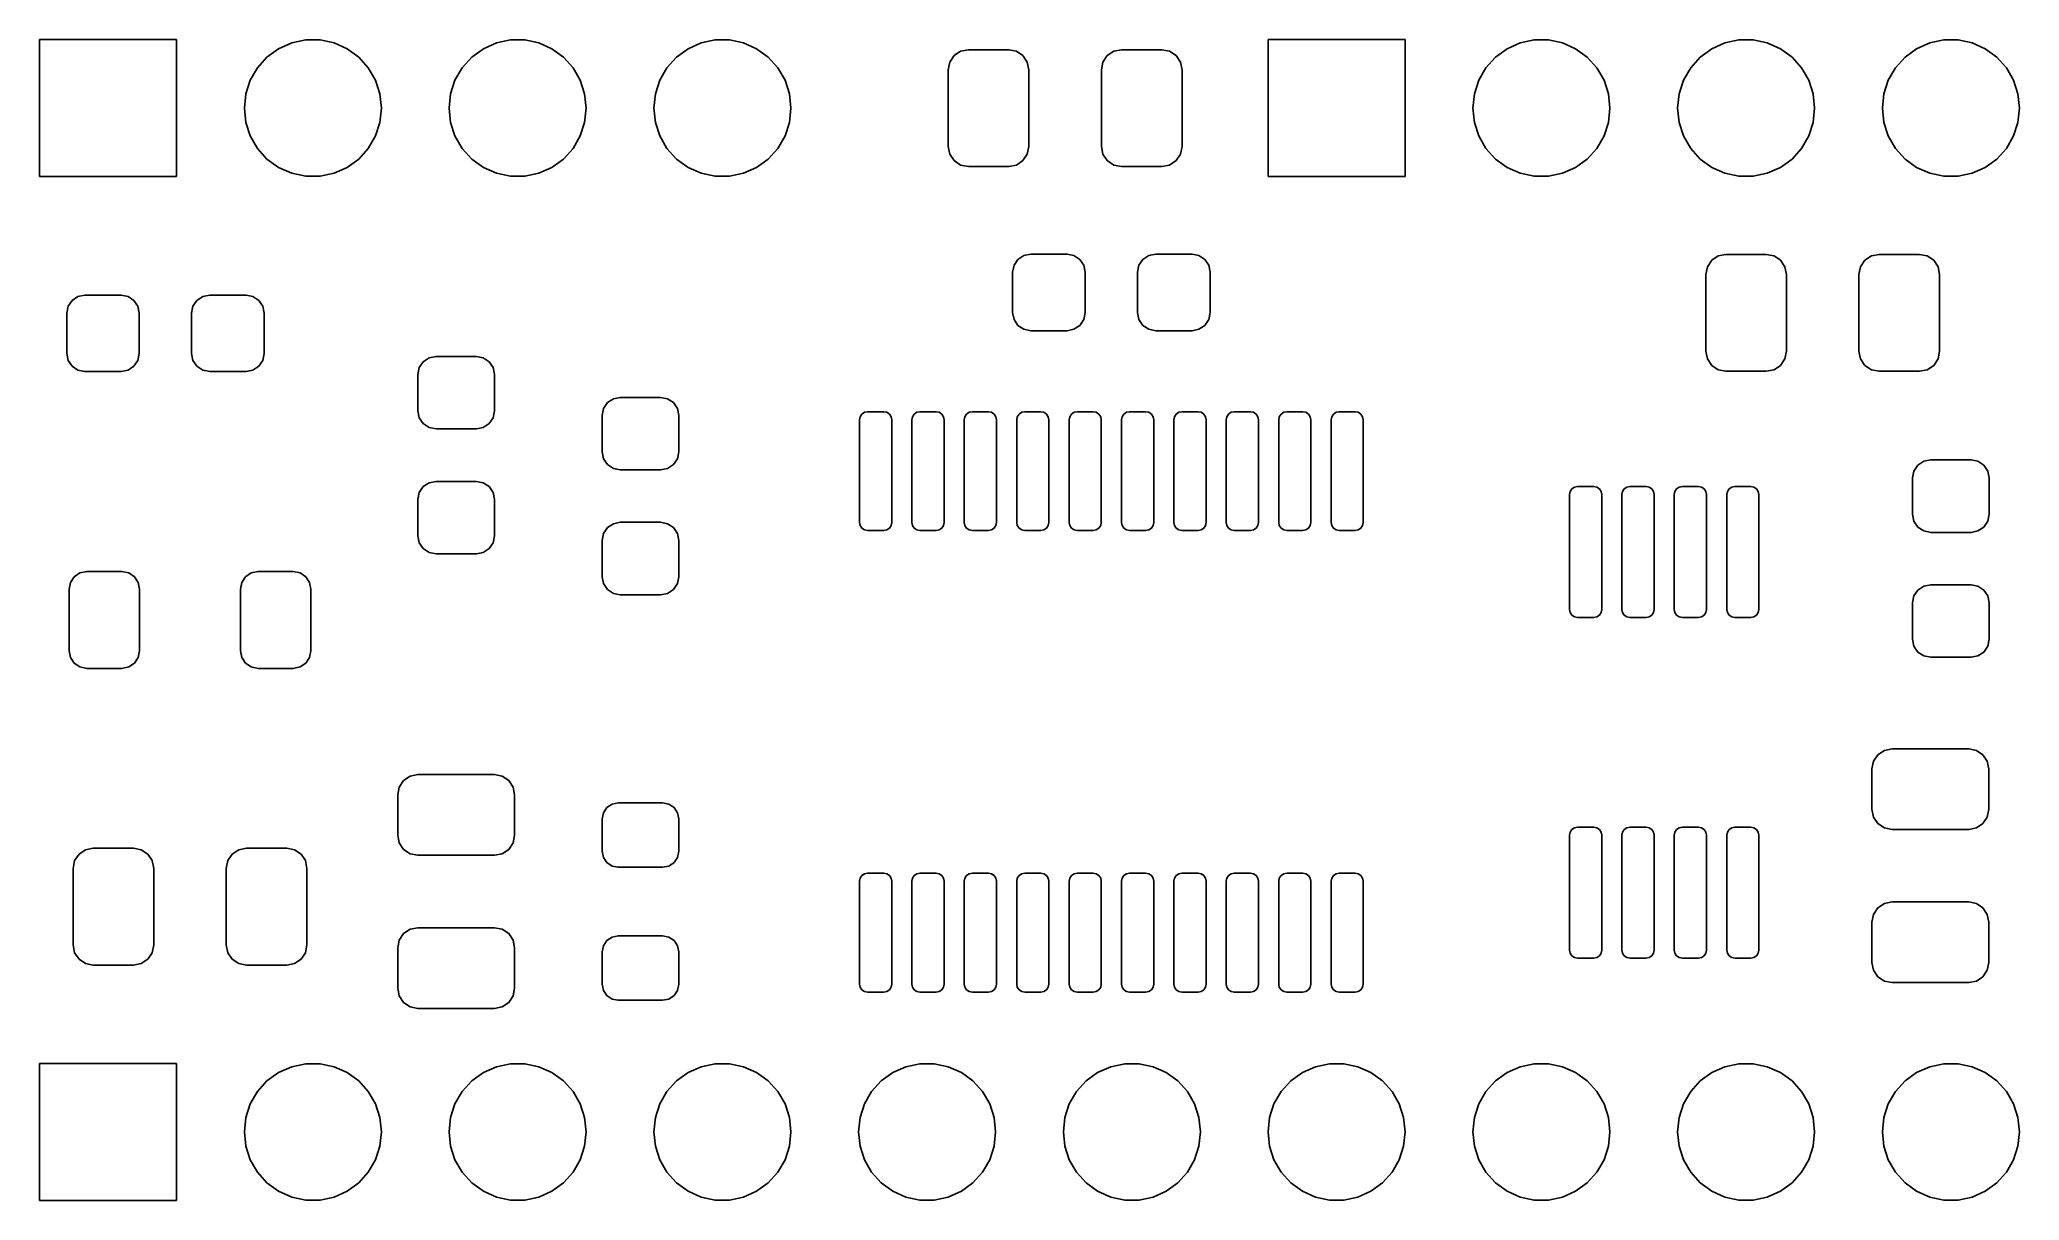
# Model space of a CAD drawing. Extents: x 133.8 to 158.3, y -107.5 to -93.1.
import ezdxf

# ---------------------------------------------------------------- set-up
doc = ezdxf.new("R2010")
doc.units = 0
doc.layers.add('BLACK', color=7, linetype='CONTINUOUS')

msp = doc.modelspace()

# ---------------------------------------------------------------- linework, layer by layer
at = {"layer": 'BLACK', "linetype": 'CONTINUOUS'}
for p, q in [((133.77, -94.83), (133.77, -93.13)), ((133.77, -93.13), (135.47, -93.13)), ((135.47, -93.13), (135.47, -94.83)), ((136.591, -93.3483), (136.735, -93.2439)), ((136.735, -93.2439), (136.897, -93.1716)), ((136.897, -93.1716), (137.071, -93.1347)), ((137.071, -93.1347), (137.249, -93.1347)), ((137.249, -93.1347), (137.423, -93.1716)), ((137.423, -93.1716), (137.585, -93.2439)), ((137.585, -93.2439), (137.729, -93.3483)), ((139.131, -93.3483), (139.275, -93.2439)), ((139.275, -93.2439), (139.437, -93.1716)), ((139.437, -93.1716), (139.611, -93.1347)), ((139.611, -93.1347), (139.789, -93.1347)), ((139.789, -93.1347), (139.963, -93.1716)), ((139.963, -93.1716), (140.125, -93.2439)), ((140.125, -93.2439), (140.269, -93.3483)), ((141.671, -93.3483), (141.815, -93.2439)), ((141.815, -93.2439), (141.977, -93.1716)), ((141.977, -93.1716), (142.151, -93.1347)), ((142.151, -93.1347), (142.329, -93.1347)), ((142.329, -93.1347), (142.503, -93.1716)), ((142.503, -93.1716), (142.665, -93.2439)), ((142.665, -93.2439), (142.809, -93.3483)), ((145.115, -93.3282), (145.196, -93.274)), ((145.196, -93.274), (145.292, -93.255)), ((145.292, -93.255), (145.792, -93.255)), ((145.792, -93.255), (145.888, -93.274)), ((145.888, -93.274), (145.969, -93.3282)), ((147.015, -93.3282), (147.096, -93.274)), ((147.096, -93.274), (147.192, -93.255)), ((147.192, -93.255), (147.692, -93.255)), ((147.692, -93.255), (147.788, -93.274)), ((147.788, -93.274), (147.869, -93.3282)), ((149.01, -94.83), (149.01, -93.13)), ((149.01, -93.13), (150.71, -93.13)), ((150.71, -93.13), (150.71, -94.83)), ((151.831, -93.3483), (151.975, -93.2439)), ((151.975, -93.2439), (152.137, -93.1716)), ((152.137, -93.1716), (152.311, -93.1347)), ((152.311, -93.1347), (152.489, -93.1347)), ((152.489, -93.1347), (152.663, -93.1716)), ((152.663, -93.1716), (152.825, -93.2439)), ((152.825, -93.2439), (152.969, -93.3483)), ((154.371, -93.3483), (154.515, -93.2439)), ((154.515, -93.2439), (154.677, -93.1716)), ((154.677, -93.1716), (154.851, -93.1347)), ((154.851, -93.1347), (155.029, -93.1347)), ((155.029, -93.1347), (155.203, -93.1716)), ((155.203, -93.1716), (155.365, -93.2439)), ((155.365, -93.2439), (155.509, -93.3483)), ((156.911, -93.3483), (157.055, -93.2439)), ((157.055, -93.2439), (157.217, -93.1716)), ((157.217, -93.1716), (157.391, -93.1347)), ((157.391, -93.1347), (157.569, -93.1347)), ((157.569, -93.1347), (157.743, -93.1716)), ((157.743, -93.1716), (157.905, -93.2439)), ((157.905, -93.2439), (158.049, -93.3483)), ((136.383, -93.6343), (136.472, -93.4804)), ((136.472, -93.4804), (136.591, -93.3483)), ((137.729, -93.3483), (137.848, -93.4804)), ((137.848, -93.4804), (137.937, -93.6343)), ((138.923, -93.6343), (139.012, -93.4804)), ((139.012, -93.4804), (139.131, -93.3483)), ((140.269, -93.3483), (140.388, -93.4804)), ((140.388, -93.4804), (140.477, -93.6343)), ((141.463, -93.6343), (141.552, -93.4804)), ((141.552, -93.4804), (141.671, -93.3483)), ((142.809, -93.3483), (142.928, -93.4804)), ((142.928, -93.4804), (143.017, -93.6343)), ((145.042, -93.505), (145.061, -93.4093)), ((145.042, -94.455), (145.042, -93.505)), ((145.061, -93.4093), (145.115, -93.3282)), ((145.969, -93.3282), (146.023, -93.4093)), ((146.023, -93.4093), (146.042, -93.505)), ((146.042, -93.505), (146.042, -94.455)), ((146.942, -93.505), (146.961, -93.4093)), ((146.942, -94.455), (146.942, -93.505)), ((146.961, -93.4093), (147.015, -93.3282)), ((147.869, -93.3282), (147.923, -93.4093)), ((147.923, -93.4093), (147.942, -93.505)), ((147.942, -93.505), (147.942, -94.455)), ((151.623, -93.6343), (151.712, -93.4804)), ((151.712, -93.4804), (151.831, -93.3483)), ((152.969, -93.3483), (153.088, -93.4804)), ((153.088, -93.4804), (153.177, -93.6343)), ((154.163, -93.6343), (154.252, -93.4804)), ((154.252, -93.4804), (154.371, -93.3483)), ((155.509, -93.3483), (155.628, -93.4804)), ((155.628, -93.4804), (155.717, -93.6343)), ((156.703, -93.6343), (156.792, -93.4804)), ((156.792, -93.4804), (156.911, -93.3483)), ((158.049, -93.3483), (158.168, -93.4804)), ((158.168, -93.4804), (158.257, -93.6343)), ((136.31, -93.98), (136.329, -93.8033)), ((136.329, -93.8033), (136.383, -93.6343)), ((137.937, -93.6343), (137.991, -93.8033)), ((137.991, -93.8033), (138.01, -93.98)), ((138.85, -93.98), (138.869, -93.8033)), ((138.869, -93.8033), (138.923, -93.6343)), ((140.477, -93.6343), (140.531, -93.8033)), ((140.531, -93.8033), (140.55, -93.98)), ((141.39, -93.98), (141.409, -93.8033)), ((141.409, -93.8033), (141.463, -93.6343)), ((143.017, -93.6343), (143.071, -93.8033)), ((143.071, -93.8033), (143.09, -93.98)), ((151.55, -93.98), (151.569, -93.8033)), ((151.569, -93.8033), (151.623, -93.6343)), ((153.177, -93.6343), (153.231, -93.8033)), ((153.231, -93.8033), (153.25, -93.98)), ((154.09, -93.98), (154.109, -93.8033)), ((154.109, -93.8033), (154.163, -93.6343)), ((155.717, -93.6343), (155.771, -93.8033)), ((155.771, -93.8033), (155.79, -93.98)), ((156.63, -93.98), (156.649, -93.8033)), ((156.649, -93.8033), (156.703, -93.6343)), ((158.257, -93.6343), (158.311, -93.8033)), ((158.311, -93.8033), (158.33, -93.98)), ((136.329, -94.1567), (136.31, -93.98)), ((138.01, -93.98), (137.991, -94.1567)), ((138.869, -94.1567), (138.85, -93.98)), ((140.55, -93.98), (140.531, -94.1567)), ((141.409, -94.1567), (141.39, -93.98)), ((143.09, -93.98), (143.071, -94.1567)), ((151.569, -94.1567), (151.55, -93.98)), ((153.25, -93.98), (153.231, -94.1567)), ((154.109, -94.1567), (154.09, -93.98)), ((155.79, -93.98), (155.771, -94.1567)), ((156.649, -94.1567), (156.63, -93.98)), ((158.33, -93.98), (158.311, -94.1567)), ((136.383, -94.3257), (136.329, -94.1567)), ((137.991, -94.1567), (137.937, -94.3257)), ((138.923, -94.3257), (138.869, -94.1567)), ((140.531, -94.1567), (140.477, -94.3257)), ((141.463, -94.3257), (141.409, -94.1567)), ((143.071, -94.1567), (143.017, -94.3257)), ((151.623, -94.3257), (151.569, -94.1567)), ((153.231, -94.1567), (153.177, -94.3257)), ((154.163, -94.3257), (154.109, -94.1567)), ((155.771, -94.1567), (155.717, -94.3257)), ((156.703, -94.3257), (156.649, -94.1567)), ((158.311, -94.1567), (158.257, -94.3257)), ((136.472, -94.4796), (136.383, -94.3257)), ((136.591, -94.6117), (136.472, -94.4796)), ((137.848, -94.4796), (137.729, -94.6117)), ((137.937, -94.3257), (137.848, -94.4796)), ((139.012, -94.4796), (138.923, -94.3257)), ((139.131, -94.6117), (139.012, -94.4796)), ((140.388, -94.4796), (140.269, -94.6117)), ((140.477, -94.3257), (140.388, -94.4796)), ((141.552, -94.4796), (141.463, -94.3257)), ((141.671, -94.6117), (141.552, -94.4796)), ((142.928, -94.4796), (142.809, -94.6117)), ((143.017, -94.3257), (142.928, -94.4796)), ((145.061, -94.5507), (145.042, -94.455)), ((145.115, -94.6318), (145.061, -94.5507)), ((146.023, -94.5507), (145.969, -94.6318)), ((146.042, -94.455), (146.023, -94.5507)), ((146.961, -94.5507), (146.942, -94.455)), ((147.015, -94.6318), (146.961, -94.5507)), ((147.923, -94.5507), (147.869, -94.6318)), ((147.942, -94.455), (147.923, -94.5507)), ((151.712, -94.4796), (151.623, -94.3257)), ((151.831, -94.6117), (151.712, -94.4796)), ((153.088, -94.4796), (152.969, -94.6117)), ((153.177, -94.3257), (153.088, -94.4796)), ((154.252, -94.4796), (154.163, -94.3257)), ((154.371, -94.6117), (154.252, -94.4796)), ((155.628, -94.4796), (155.509, -94.6117)), ((155.717, -94.3257), (155.628, -94.4796)), ((156.792, -94.4796), (156.703, -94.3257)), ((156.911, -94.6117), (156.792, -94.4796)), ((158.168, -94.4796), (158.049, -94.6117)), ((158.257, -94.3257), (158.168, -94.4796)), ((136.735, -94.7161), (136.591, -94.6117)), ((136.897, -94.7884), (136.735, -94.7161)), ((137.071, -94.8253), (136.897, -94.7884)), ((137.423, -94.7884), (137.249, -94.8253)), ((137.585, -94.7161), (137.423, -94.7884)), ((137.729, -94.6117), (137.585, -94.7161)), ((139.275, -94.7161), (139.131, -94.6117)), ((139.437, -94.7884), (139.275, -94.7161)), ((139.611, -94.8253), (139.437, -94.7884)), ((139.963, -94.7884), (139.789, -94.8253)), ((140.125, -94.7161), (139.963, -94.7884)), ((140.269, -94.6117), (140.125, -94.7161)), ((141.815, -94.7161), (141.671, -94.6117)), ((141.977, -94.7884), (141.815, -94.7161)), ((142.151, -94.8253), (141.977, -94.7884)), ((142.503, -94.7884), (142.329, -94.8253)), ((142.665, -94.7161), (142.503, -94.7884)), ((142.809, -94.6117), (142.665, -94.7161)), ((145.196, -94.686), (145.115, -94.6318)), ((145.292, -94.705), (145.196, -94.686)), ((145.792, -94.705), (145.292, -94.705)), ((145.888, -94.686), (145.792, -94.705)), ((145.969, -94.6318), (145.888, -94.686)), ((147.096, -94.686), (147.015, -94.6318)), ((147.192, -94.705), (147.096, -94.686)), ((147.692, -94.705), (147.192, -94.705)), ((147.788, -94.686), (147.692, -94.705)), ((147.869, -94.6318), (147.788, -94.686)), ((151.975, -94.7161), (151.831, -94.6117)), ((152.137, -94.7884), (151.975, -94.7161)), ((152.311, -94.8253), (152.137, -94.7884)), ((152.663, -94.7884), (152.489, -94.8253)), ((152.825, -94.7161), (152.663, -94.7884)), ((152.969, -94.6117), (152.825, -94.7161)), ((154.515, -94.7161), (154.371, -94.6117)), ((154.677, -94.7884), (154.515, -94.7161)), ((154.851, -94.8253), (154.677, -94.7884)), ((155.203, -94.7884), (155.029, -94.8253)), ((155.365, -94.7161), (155.203, -94.7884)), ((155.509, -94.6117), (155.365, -94.7161)), ((157.055, -94.7161), (156.911, -94.6117)), ((157.217, -94.7884), (157.055, -94.7161)), ((157.391, -94.8253), (157.217, -94.7884)), ((157.743, -94.7884), (157.569, -94.8253)), ((157.905, -94.7161), (157.743, -94.7884)), ((158.049, -94.6117), (157.905, -94.7161)), ((135.47, -94.83), (133.77, -94.83)), ((137.249, -94.8253), (137.071, -94.8253)), ((139.789, -94.8253), (139.611, -94.8253)), ((142.329, -94.8253), (142.151, -94.8253)), ((150.71, -94.83), (149.01, -94.83)), ((152.489, -94.8253), (152.311, -94.8253)), ((155.029, -94.8253), (154.851, -94.8253)), ((157.569, -94.8253), (157.391, -94.8253)), ((145.841, -96.016), (145.858, -95.9299)), ((145.841, -96.516), (145.841, -96.016)), ((145.858, -95.9299), (145.907, -95.8569)), ((145.907, -95.8569), (145.98, -95.8081)), ((145.98, -95.8081), (146.066, -95.791)), ((146.066, -95.791), (146.516, -95.791)), ((146.516, -95.791), (146.602, -95.8081)), ((146.602, -95.8081), (146.675, -95.8569)), ((146.675, -95.8569), (146.724, -95.9299)), ((146.724, -95.9299), (146.741, -96.016)), ((146.741, -96.016), (146.741, -96.516)), ((147.391, -96.016), (147.408, -95.9299)), ((147.391, -96.516), (147.391, -96.016)), ((147.408, -95.9299), (147.457, -95.8569)), ((147.457, -95.8569), (147.53, -95.8081)), ((147.53, -95.8081), (147.616, -95.791)), ((147.616, -95.791), (148.066, -95.791)), ((148.066, -95.791), (148.152, -95.8081)), ((148.152, -95.8081), (148.225, -95.8569)), ((148.225, -95.8569), (148.274, -95.9299)), ((148.274, -95.9299), (148.291, -96.016)), ((148.291, -96.016), (148.291, -96.516)), ((154.44, -96.045), (154.459, -95.9493)), ((154.459, -95.9493), (154.513, -95.8682)), ((154.513, -95.8682), (154.594, -95.814)), ((154.594, -95.814), (154.69, -95.795)), ((154.69, -95.795), (155.19, -95.795)), ((155.19, -95.795), (155.286, -95.814)), ((155.286, -95.814), (155.367, -95.8682)), ((155.367, -95.8682), (155.421, -95.9493)), ((155.421, -95.9493), (155.44, -96.045)), ((156.34, -96.045), (156.359, -95.9493)), ((156.359, -95.9493), (156.413, -95.8682)), ((156.413, -95.8682), (156.494, -95.814)), ((156.494, -95.814), (156.59, -95.795)), ((156.59, -95.795), (157.09, -95.795)), ((157.09, -95.795), (157.186, -95.814)), ((157.186, -95.814), (157.267, -95.8682)), ((157.267, -95.8682), (157.321, -95.9493)), ((157.321, -95.9493), (157.34, -96.045)), ((154.44, -96.995), (154.44, -96.045)), ((155.44, -96.045), (155.44, -96.995)), ((156.34, -96.995), (156.34, -96.045)), ((157.34, -96.045), (157.34, -96.995)), ((134.106, -96.524), (134.123, -96.4379)), ((134.123, -96.4379), (134.172, -96.3649)), ((134.172, -96.3649), (134.245, -96.3161)), ((134.245, -96.3161), (134.331, -96.299)), ((134.331, -96.299), (134.781, -96.299)), ((134.781, -96.299), (134.867, -96.3161)), ((134.867, -96.3161), (134.94, -96.3649)), ((134.94, -96.3649), (134.989, -96.4379)), ((134.989, -96.4379), (135.006, -96.524)), ((135.656, -96.524), (135.673, -96.4379)), ((135.673, -96.4379), (135.722, -96.3649)), ((135.722, -96.3649), (135.795, -96.3161)), ((135.795, -96.3161), (135.881, -96.299)), ((135.881, -96.299), (136.331, -96.299)), ((136.331, -96.299), (136.417, -96.3161)), ((136.417, -96.3161), (136.49, -96.3649)), ((136.49, -96.3649), (136.539, -96.4379)), ((136.539, -96.4379), (136.556, -96.524)), ((145.858, -96.6021), (145.841, -96.516)), ((146.741, -96.516), (146.724, -96.6021)), ((147.408, -96.6021), (147.391, -96.516)), ((148.291, -96.516), (148.274, -96.6021)), ((134.106, -97.024), (134.106, -96.524)), ((135.006, -96.524), (135.006, -97.024)), ((135.656, -97.024), (135.656, -96.524)), ((136.556, -96.524), (136.556, -97.024)), ((145.907, -96.6751), (145.858, -96.6021)), ((145.98, -96.7239), (145.907, -96.6751)), ((146.066, -96.741), (145.98, -96.7239)), ((146.516, -96.741), (146.066, -96.741)), ((146.602, -96.7239), (146.516, -96.741)), ((146.675, -96.6751), (146.602, -96.7239)), ((146.724, -96.6021), (146.675, -96.6751)), ((147.457, -96.6751), (147.408, -96.6021)), ((147.53, -96.7239), (147.457, -96.6751)), ((147.616, -96.741), (147.53, -96.7239)), ((148.066, -96.741), (147.616, -96.741)), ((148.152, -96.7239), (148.066, -96.741)), ((148.225, -96.6751), (148.152, -96.7239)), ((148.274, -96.6021), (148.225, -96.6751)), ((154.459, -97.0907), (154.44, -96.995)), ((155.44, -96.995), (155.421, -97.0907)), ((156.359, -97.0907), (156.34, -96.995)), ((157.34, -96.995), (157.321, -97.0907)), ((134.123, -97.1101), (134.106, -97.024)), ((134.172, -97.1831), (134.123, -97.1101)), ((134.245, -97.2319), (134.172, -97.1831)), ((134.331, -97.249), (134.245, -97.2319)), ((134.781, -97.249), (134.331, -97.249)), ((134.867, -97.2319), (134.781, -97.249)), ((134.94, -97.1831), (134.867, -97.2319)), ((134.989, -97.1101), (134.94, -97.1831)), ((135.006, -97.024), (134.989, -97.1101)), ((135.673, -97.1101), (135.656, -97.024)), ((135.722, -97.1831), (135.673, -97.1101)), ((135.795, -97.2319), (135.722, -97.1831)), ((135.881, -97.249), (135.795, -97.2319)), ((136.331, -97.249), (135.881, -97.249)), ((136.417, -97.2319), (136.331, -97.249)), ((136.49, -97.1831), (136.417, -97.2319)), ((136.539, -97.1101), (136.49, -97.1831)), ((136.556, -97.024), (136.539, -97.1101)), ((138.463, -97.285), (138.48, -97.1989)), ((138.48, -97.1989), (138.529, -97.1259)), ((138.529, -97.1259), (138.602, -97.0771)), ((138.602, -97.0771), (138.688, -97.06)), ((138.688, -97.06), (139.188, -97.06)), ((139.188, -97.06), (139.274, -97.0771)), ((139.274, -97.0771), (139.347, -97.1259)), ((139.347, -97.1259), (139.396, -97.1989)), ((139.396, -97.1989), (139.413, -97.285)), ((154.513, -97.1718), (154.459, -97.0907)), ((154.594, -97.226), (154.513, -97.1718)), ((154.69, -97.245), (154.594, -97.226)), ((155.19, -97.245), (154.69, -97.245)), ((155.286, -97.226), (155.19, -97.245)), ((155.367, -97.1718), (155.286, -97.226)), ((155.421, -97.0907), (155.367, -97.1718)), ((156.413, -97.1718), (156.359, -97.0907)), ((156.494, -97.226), (156.413, -97.1718)), ((156.59, -97.245), (156.494, -97.226)), ((157.09, -97.245), (156.59, -97.245)), ((157.186, -97.226), (157.09, -97.245)), ((157.267, -97.1718), (157.186, -97.226)), ((157.321, -97.0907), (157.267, -97.1718)), ((138.463, -97.735), (138.463, -97.285)), ((139.413, -97.285), (139.413, -97.735)), ((138.48, -97.8211), (138.463, -97.735)), ((139.413, -97.735), (139.396, -97.8211)), ((140.749, -97.793), (140.766, -97.7069)), ((140.766, -97.7069), (140.815, -97.6339)), ((140.815, -97.6339), (140.888, -97.5851)), ((140.888, -97.5851), (140.974, -97.568)), ((140.974, -97.568), (141.474, -97.568)), ((141.474, -97.568), (141.56, -97.5851)), ((141.56, -97.5851), (141.633, -97.6339)), ((141.633, -97.6339), (141.682, -97.7069)), ((141.682, -97.7069), (141.699, -97.793)), ((144.003, -97.7536), (144.041, -97.746)), ((144.041, -97.746), (144.241, -97.746)), ((144.241, -97.746), (144.279, -97.7536)), ((144.653, -97.7536), (144.691, -97.746)), ((144.691, -97.746), (144.891, -97.746)), ((144.891, -97.746), (144.929, -97.7536)), ((145.303, -97.7536), (145.341, -97.746)), ((145.341, -97.746), (145.541, -97.746)), ((145.541, -97.746), (145.579, -97.7536)), ((145.953, -97.7536), (145.991, -97.746)), ((145.991, -97.746), (146.191, -97.746)), ((146.191, -97.746), (146.229, -97.7536)), ((146.603, -97.7536), (146.641, -97.746)), ((146.641, -97.746), (146.841, -97.746)), ((146.841, -97.746), (146.879, -97.7536)), ((147.253, -97.7536), (147.291, -97.746)), ((147.291, -97.746), (147.491, -97.746)), ((147.491, -97.746), (147.529, -97.7536)), ((147.903, -97.7536), (147.941, -97.746)), ((147.941, -97.746), (148.141, -97.746)), ((148.141, -97.746), (148.179, -97.7536)), ((148.553, -97.7536), (148.591, -97.746)), ((148.591, -97.746), (148.791, -97.746)), ((148.791, -97.746), (148.829, -97.7536)), ((149.203, -97.7536), (149.241, -97.746)), ((149.241, -97.746), (149.441, -97.746)), ((149.441, -97.746), (149.479, -97.7536)), ((149.853, -97.7536), (149.891, -97.746)), ((149.891, -97.746), (150.091, -97.746)), ((150.091, -97.746), (150.129, -97.7536)), ((138.529, -97.8941), (138.48, -97.8211)), ((138.602, -97.9429), (138.529, -97.8941)), ((138.688, -97.96), (138.602, -97.9429)), ((139.188, -97.96), (138.688, -97.96)), ((139.274, -97.9429), (139.188, -97.96)), ((139.347, -97.8941), (139.274, -97.9429)), ((139.396, -97.8211), (139.347, -97.8941)), ((140.749, -98.243), (140.749, -97.793)), ((141.699, -97.793), (141.699, -98.243)), ((143.941, -97.846), (143.949, -97.8077)), ((143.941, -99.121), (143.941, -97.846)), ((143.949, -97.8077), (143.97, -97.7753)), ((143.97, -97.7753), (144.003, -97.7536)), ((144.279, -97.7536), (144.312, -97.7753)), ((144.312, -97.7753), (144.333, -97.8077)), ((144.333, -97.8077), (144.341, -97.846)), ((144.341, -97.846), (144.341, -99.121)), ((144.591, -97.846), (144.599, -97.8077)), ((144.591, -99.121), (144.591, -97.846)), ((144.599, -97.8077), (144.62, -97.7753)), ((144.62, -97.7753), (144.653, -97.7536)), ((144.929, -97.7536), (144.962, -97.7753)), ((144.962, -97.7753), (144.983, -97.8077)), ((144.983, -97.8077), (144.991, -97.846)), ((144.991, -97.846), (144.991, -99.121)), ((145.241, -97.846), (145.249, -97.8077)), ((145.241, -99.121), (145.241, -97.846)), ((145.249, -97.8077), (145.27, -97.7753)), ((145.27, -97.7753), (145.303, -97.7536)), ((145.579, -97.7536), (145.612, -97.7753)), ((145.612, -97.7753), (145.633, -97.8077)), ((145.633, -97.8077), (145.641, -97.846)), ((145.641, -97.846), (145.641, -99.121)), ((145.891, -97.846), (145.899, -97.8077)), ((145.891, -99.121), (145.891, -97.846)), ((145.899, -97.8077), (145.92, -97.7753)), ((145.92, -97.7753), (145.953, -97.7536)), ((146.229, -97.7536), (146.262, -97.7753)), ((146.262, -97.7753), (146.283, -97.8077)), ((146.283, -97.8077), (146.291, -97.846)), ((146.291, -97.846), (146.291, -99.121)), ((146.541, -97.846), (146.549, -97.8077)), ((146.541, -99.121), (146.541, -97.846)), ((146.549, -97.8077), (146.57, -97.7753)), ((146.57, -97.7753), (146.603, -97.7536)), ((146.879, -97.7536), (146.912, -97.7753)), ((146.912, -97.7753), (146.933, -97.8077)), ((146.933, -97.8077), (146.941, -97.846)), ((146.941, -97.846), (146.941, -99.121)), ((147.191, -97.846), (147.199, -97.8077)), ((147.191, -99.121), (147.191, -97.846)), ((147.199, -97.8077), (147.22, -97.7753)), ((147.22, -97.7753), (147.253, -97.7536)), ((147.529, -97.7536), (147.562, -97.7753)), ((147.562, -97.7753), (147.583, -97.8077)), ((147.583, -97.8077), (147.591, -97.846)), ((147.591, -97.846), (147.591, -99.121)), ((147.841, -97.846), (147.849, -97.8077)), ((147.841, -99.121), (147.841, -97.846)), ((147.849, -97.8077), (147.87, -97.7753)), ((147.87, -97.7753), (147.903, -97.7536)), ((148.179, -97.7536), (148.212, -97.7753)), ((148.212, -97.7753), (148.233, -97.8077)), ((148.233, -97.8077), (148.241, -97.846)), ((148.241, -97.846), (148.241, -99.121)), ((148.491, -97.846), (148.499, -97.8077)), ((148.491, -99.121), (148.491, -97.846)), ((148.499, -97.8077), (148.52, -97.7753)), ((148.52, -97.7753), (148.553, -97.7536)), ((148.829, -97.7536), (148.862, -97.7753)), ((148.862, -97.7753), (148.883, -97.8077)), ((148.883, -97.8077), (148.891, -97.846)), ((148.891, -97.846), (148.891, -99.121)), ((149.141, -97.846), (149.149, -97.8077)), ((149.141, -99.121), (149.141, -97.846)), ((149.149, -97.8077), (149.17, -97.7753)), ((149.17, -97.7753), (149.203, -97.7536)), ((149.479, -97.7536), (149.512, -97.7753)), ((149.512, -97.7753), (149.533, -97.8077)), ((149.533, -97.8077), (149.541, -97.846)), ((149.541, -97.846), (149.541, -99.121)), ((149.791, -97.846), (149.799, -97.8077)), ((149.791, -99.121), (149.791, -97.846)), ((149.799, -97.8077), (149.82, -97.7753)), ((149.82, -97.7753), (149.853, -97.7536)), ((150.129, -97.7536), (150.162, -97.7753)), ((150.162, -97.7753), (150.183, -97.8077)), ((150.183, -97.8077), (150.191, -97.846)), ((150.191, -97.846), (150.191, -99.121)), ((140.766, -98.3291), (140.749, -98.243)), ((140.815, -98.4021), (140.766, -98.3291)), ((140.888, -98.4509), (140.815, -98.4021)), ((140.974, -98.468), (140.888, -98.4509)), ((141.474, -98.468), (140.974, -98.468)), ((141.56, -98.4509), (141.474, -98.468)), ((141.633, -98.4021), (141.56, -98.4509)), ((141.682, -98.3291), (141.633, -98.4021)), ((141.699, -98.243), (141.682, -98.3291)), ((157.005, -98.568), (157.022, -98.4819)), ((157.022, -98.4819), (157.071, -98.4089)), ((157.071, -98.4089), (157.144, -98.3601)), ((157.144, -98.3601), (157.23, -98.343)), ((157.23, -98.343), (157.73, -98.343)), ((157.73, -98.343), (157.816, -98.3601)), ((157.816, -98.3601), (157.889, -98.4089)), ((157.889, -98.4089), (157.938, -98.4819)), ((157.938, -98.4819), (157.955, -98.568)), ((138.48, -98.7489), (138.529, -98.6759)), ((138.529, -98.6759), (138.602, -98.6271)), ((138.602, -98.6271), (138.688, -98.61)), ((138.688, -98.61), (139.188, -98.61)), ((139.188, -98.61), (139.274, -98.6271)), ((139.274, -98.6271), (139.347, -98.6759)), ((139.347, -98.6759), (139.396, -98.7489)), ((152.757, -98.7367), (152.778, -98.7043)), ((152.778, -98.7043), (152.811, -98.6826)), ((152.811, -98.6826), (152.849, -98.675)), ((152.849, -98.675), (153.049, -98.675)), ((153.049, -98.675), (153.087, -98.6826)), ((153.087, -98.6826), (153.12, -98.7043)), ((153.12, -98.7043), (153.141, -98.7367)), ((153.407, -98.7367), (153.428, -98.7043)), ((153.428, -98.7043), (153.461, -98.6826)), ((153.461, -98.6826), (153.499, -98.675)), ((153.499, -98.675), (153.699, -98.675)), ((153.699, -98.675), (153.737, -98.6826)), ((153.737, -98.6826), (153.77, -98.7043)), ((153.77, -98.7043), (153.791, -98.7367)), ((154.057, -98.7367), (154.078, -98.7043)), ((154.078, -98.7043), (154.111, -98.6826)), ((154.111, -98.6826), (154.149, -98.675)), ((154.149, -98.675), (154.349, -98.675)), ((154.349, -98.675), (154.387, -98.6826)), ((154.387, -98.6826), (154.42, -98.7043)), ((154.42, -98.7043), (154.441, -98.7367)), ((154.707, -98.7367), (154.728, -98.7043)), ((154.728, -98.7043), (154.761, -98.6826)), ((154.761, -98.6826), (154.799, -98.675)), ((154.799, -98.675), (154.999, -98.675)), ((154.999, -98.675), (155.037, -98.6826)), ((155.037, -98.6826), (155.07, -98.7043)), ((155.07, -98.7043), (155.091, -98.7367)), ((157.005, -99.018), (157.005, -98.568)), ((157.955, -98.568), (157.955, -99.018)), ((138.463, -98.835), (138.48, -98.7489)), ((138.463, -99.285), (138.463, -98.835)), ((139.396, -98.7489), (139.413, -98.835)), ((139.413, -98.835), (139.413, -99.285)), ((152.749, -98.775), (152.757, -98.7367)), ((152.749, -100.2), (152.749, -98.775)), ((153.141, -98.7367), (153.149, -98.775)), ((153.149, -98.775), (153.149, -100.2)), ((153.399, -98.775), (153.407, -98.7367)), ((153.399, -100.2), (153.399, -98.775)), ((153.791, -98.7367), (153.799, -98.775)), ((153.799, -98.775), (153.799, -100.2)), ((154.049, -98.775), (154.057, -98.7367)), ((154.049, -100.2), (154.049, -98.775)), ((154.441, -98.7367), (154.449, -98.775)), ((154.449, -98.775), (154.449, -100.2)), ((154.699, -98.775), (154.707, -98.7367)), ((154.699, -100.2), (154.699, -98.775)), ((155.091, -98.7367), (155.099, -98.775)), ((155.099, -98.775), (155.099, -100.2)), ((140.766, -99.2569), (140.815, -99.1839)), ((140.815, -99.1839), (140.888, -99.1351)), ((140.888, -99.1351), (140.974, -99.118)), ((140.974, -99.118), (141.474, -99.118)), ((141.474, -99.118), (141.56, -99.1351)), ((141.56, -99.1351), (141.633, -99.1839)), ((141.633, -99.1839), (141.682, -99.2569)), ((143.949, -99.1593), (143.941, -99.121)), ((143.97, -99.1917), (143.949, -99.1593)), ((144.003, -99.2134), (143.97, -99.1917)), ((144.041, -99.221), (144.003, -99.2134)), ((144.241, -99.221), (144.041, -99.221)), ((144.279, -99.2134), (144.241, -99.221)), ((144.312, -99.1917), (144.279, -99.2134)), ((144.333, -99.1593), (144.312, -99.1917)), ((144.341, -99.121), (144.333, -99.1593)), ((144.599, -99.1593), (144.591, -99.121)), ((144.62, -99.1917), (144.599, -99.1593)), ((144.653, -99.2134), (144.62, -99.1917)), ((144.691, -99.221), (144.653, -99.2134)), ((144.891, -99.221), (144.691, -99.221)), ((144.929, -99.2134), (144.891, -99.221)), ((144.962, -99.1917), (144.929, -99.2134)), ((144.983, -99.1593), (144.962, -99.1917)), ((144.991, -99.121), (144.983, -99.1593)), ((145.249, -99.1593), (145.241, -99.121)), ((145.27, -99.1917), (145.249, -99.1593)), ((145.303, -99.2134), (145.27, -99.1917)), ((145.341, -99.221), (145.303, -99.2134)), ((145.541, -99.221), (145.341, -99.221)), ((145.579, -99.2134), (145.541, -99.221)), ((145.612, -99.1917), (145.579, -99.2134)), ((145.633, -99.1593), (145.612, -99.1917)), ((145.641, -99.121), (145.633, -99.1593)), ((145.899, -99.1593), (145.891, -99.121)), ((145.92, -99.1917), (145.899, -99.1593)), ((145.953, -99.2134), (145.92, -99.1917)), ((145.991, -99.221), (145.953, -99.2134)), ((146.191, -99.221), (145.991, -99.221)), ((146.229, -99.2134), (146.191, -99.221)), ((146.262, -99.1917), (146.229, -99.2134)), ((146.283, -99.1593), (146.262, -99.1917)), ((146.291, -99.121), (146.283, -99.1593)), ((146.549, -99.1593), (146.541, -99.121)), ((146.57, -99.1917), (146.549, -99.1593)), ((146.603, -99.2134), (146.57, -99.1917)), ((146.641, -99.221), (146.603, -99.2134)), ((146.841, -99.221), (146.641, -99.221)), ((146.879, -99.2134), (146.841, -99.221)), ((146.912, -99.1917), (146.879, -99.2134)), ((146.933, -99.1593), (146.912, -99.1917)), ((146.941, -99.121), (146.933, -99.1593)), ((147.199, -99.1593), (147.191, -99.121)), ((147.22, -99.1917), (147.199, -99.1593)), ((147.253, -99.2134), (147.22, -99.1917)), ((147.291, -99.221), (147.253, -99.2134)), ((147.491, -99.221), (147.291, -99.221)), ((147.529, -99.2134), (147.491, -99.221)), ((147.562, -99.1917), (147.529, -99.2134)), ((147.583, -99.1593), (147.562, -99.1917)), ((147.591, -99.121), (147.583, -99.1593)), ((147.849, -99.1593), (147.841, -99.121)), ((147.87, -99.1917), (147.849, -99.1593)), ((147.903, -99.2134), (147.87, -99.1917)), ((147.941, -99.221), (147.903, -99.2134)), ((148.141, -99.221), (147.941, -99.221)), ((148.179, -99.2134), (148.141, -99.221)), ((148.212, -99.1917), (148.179, -99.2134)), ((148.233, -99.1593), (148.212, -99.1917)), ((148.241, -99.121), (148.233, -99.1593)), ((148.499, -99.1593), (148.491, -99.121)), ((148.52, -99.1917), (148.499, -99.1593)), ((148.553, -99.2134), (148.52, -99.1917)), ((148.591, -99.221), (148.553, -99.2134)), ((148.791, -99.221), (148.591, -99.221)), ((148.829, -99.2134), (148.791, -99.221)), ((148.862, -99.1917), (148.829, -99.2134)), ((148.883, -99.1593), (148.862, -99.1917)), ((148.891, -99.121), (148.883, -99.1593)), ((149.149, -99.1593), (149.141, -99.121)), ((149.17, -99.1917), (149.149, -99.1593)), ((149.203, -99.2134), (149.17, -99.1917)), ((149.241, -99.221), (149.203, -99.2134)), ((149.441, -99.221), (149.241, -99.221)), ((149.479, -99.2134), (149.441, -99.221)), ((149.512, -99.1917), (149.479, -99.2134)), ((149.533, -99.1593), (149.512, -99.1917)), ((149.541, -99.121), (149.533, -99.1593)), ((149.799, -99.1593), (149.791, -99.121)), ((149.82, -99.1917), (149.799, -99.1593)), ((149.853, -99.2134), (149.82, -99.1917)), ((149.891, -99.221), (149.853, -99.2134)), ((150.091, -99.221), (149.891, -99.221)), ((150.129, -99.2134), (150.091, -99.221)), ((150.162, -99.1917), (150.129, -99.2134)), ((150.183, -99.1593), (150.162, -99.1917)), ((150.191, -99.121), (150.183, -99.1593)), ((157.022, -99.1041), (157.005, -99.018)), ((157.071, -99.1771), (157.022, -99.1041)), ((157.144, -99.2259), (157.071, -99.1771)), ((157.889, -99.1771), (157.816, -99.2259)), ((157.938, -99.1041), (157.889, -99.1771)), ((157.955, -99.018), (157.938, -99.1041)), ((138.48, -99.3711), (138.463, -99.285)), ((138.529, -99.4441), (138.48, -99.3711)), ((138.602, -99.4929), (138.529, -99.4441)), ((139.347, -99.4441), (139.274, -99.4929)), ((139.396, -99.3711), (139.347, -99.4441)), ((139.413, -99.285), (139.396, -99.3711)), ((140.749, -99.343), (140.766, -99.2569)), ((140.749, -99.793), (140.749, -99.343)), ((141.682, -99.2569), (141.699, -99.343)), ((141.699, -99.343), (141.699, -99.793)), ((157.23, -99.243), (157.144, -99.2259)), ((157.73, -99.243), (157.23, -99.243)), ((157.816, -99.2259), (157.73, -99.243)), ((138.688, -99.51), (138.602, -99.4929)), ((139.188, -99.51), (138.688, -99.51)), ((139.274, -99.4929), (139.188, -99.51)), ((134.136, -99.9487), (134.153, -99.865)), ((134.136, -100.711), (134.136, -99.9487)), ((134.153, -99.865), (134.2, -99.7941)), ((134.2, -99.7941), (134.271, -99.7467)), ((134.271, -99.7467), (134.355, -99.73)), ((134.355, -99.73), (134.792, -99.73)), ((134.792, -99.73), (134.876, -99.7467)), ((134.876, -99.7467), (134.947, -99.7941)), ((134.947, -99.7941), (134.994, -99.865)), ((134.994, -99.865), (135.011, -99.9487)), ((135.011, -99.9487), (135.011, -100.711)), ((136.261, -99.9487), (136.278, -99.865)), ((136.261, -100.711), (136.261, -99.9487)), ((136.278, -99.865), (136.325, -99.7941)), ((136.325, -99.7941), (136.396, -99.7467)), ((136.396, -99.7467), (136.48, -99.73)), ((136.48, -99.73), (136.917, -99.73)), ((136.917, -99.73), (137.001, -99.7467)), ((137.001, -99.7467), (137.072, -99.7941)), ((137.072, -99.7941), (137.119, -99.865)), ((137.119, -99.865), (137.136, -99.9487)), ((137.136, -99.9487), (137.136, -100.711)), ((140.766, -99.8791), (140.749, -99.793)), ((140.815, -99.9521), (140.766, -99.8791)), ((140.888, -100.001), (140.815, -99.9521)), ((141.633, -99.9521), (141.56, -100.001)), ((141.682, -99.8791), (141.633, -99.9521)), ((141.699, -99.793), (141.682, -99.8791)), ((157.022, -100.032), (157.071, -99.9589)), ((157.071, -99.9589), (157.144, -99.9101)), ((157.144, -99.9101), (157.23, -99.893)), ((157.23, -99.893), (157.73, -99.893)), ((157.73, -99.893), (157.816, -99.9101)), ((157.816, -99.9101), (157.889, -99.9589)), ((157.889, -99.9589), (157.938, -100.032)), ((140.974, -100.018), (140.888, -100.001)), ((141.474, -100.018), (140.974, -100.018)), ((141.56, -100.001), (141.474, -100.018)), ((152.757, -100.238), (152.749, -100.2)), ((153.149, -100.2), (153.141, -100.238)), ((153.407, -100.238), (153.399, -100.2)), ((153.799, -100.2), (153.791, -100.238)), ((154.057, -100.238), (154.049, -100.2)), ((154.449, -100.2), (154.441, -100.238)), ((154.707, -100.238), (154.699, -100.2)), ((155.099, -100.2), (155.091, -100.238)), ((157.005, -100.118), (157.022, -100.032)), ((157.005, -100.568), (157.005, -100.118)), ((157.938, -100.032), (157.955, -100.118)), ((157.955, -100.118), (157.955, -100.568)), ((152.778, -100.271), (152.757, -100.238)), ((152.811, -100.292), (152.778, -100.271)), ((152.849, -100.3), (152.811, -100.292)), ((153.049, -100.3), (152.849, -100.3)), ((153.087, -100.292), (153.049, -100.3)), ((153.12, -100.271), (153.087, -100.292)), ((153.141, -100.238), (153.12, -100.271)), ((153.428, -100.271), (153.407, -100.238)), ((153.461, -100.292), (153.428, -100.271)), ((153.499, -100.3), (153.461, -100.292)), ((153.699, -100.3), (153.499, -100.3)), ((153.737, -100.292), (153.699, -100.3)), ((153.77, -100.271), (153.737, -100.292)), ((153.791, -100.238), (153.77, -100.271)), ((154.078, -100.271), (154.057, -100.238)), ((154.111, -100.292), (154.078, -100.271)), ((154.149, -100.3), (154.111, -100.292)), ((154.349, -100.3), (154.149, -100.3)), ((154.387, -100.292), (154.349, -100.3)), ((154.42, -100.271), (154.387, -100.292)), ((154.441, -100.238), (154.42, -100.271)), ((154.728, -100.271), (154.707, -100.238)), ((154.761, -100.292), (154.728, -100.271)), ((154.799, -100.3), (154.761, -100.292)), ((154.999, -100.3), (154.799, -100.3)), ((155.037, -100.292), (154.999, -100.3)), ((155.07, -100.271), (155.037, -100.292)), ((155.091, -100.238), (155.07, -100.271)), ((157.022, -100.654), (157.005, -100.568)), ((157.071, -100.727), (157.022, -100.654)), ((157.938, -100.654), (157.889, -100.727)), ((157.955, -100.568), (157.938, -100.654)), ((134.153, -100.795), (134.136, -100.711)), ((134.2, -100.866), (134.153, -100.795)), ((134.271, -100.913), (134.2, -100.866)), ((134.355, -100.93), (134.271, -100.913)), ((134.792, -100.93), (134.355, -100.93)), ((134.876, -100.913), (134.792, -100.93)), ((134.947, -100.866), (134.876, -100.913)), ((134.994, -100.795), (134.947, -100.866)), ((135.011, -100.711), (134.994, -100.795)), ((136.278, -100.795), (136.261, -100.711)), ((136.325, -100.866), (136.278, -100.795)), ((136.396, -100.913), (136.325, -100.866)), ((136.48, -100.93), (136.396, -100.913)), ((136.917, -100.93), (136.48, -100.93)), ((137.001, -100.913), (136.917, -100.93)), ((137.072, -100.866), (137.001, -100.913)), ((137.119, -100.795), (137.072, -100.866)), ((137.136, -100.711), (137.119, -100.795)), ((157.144, -100.776), (157.071, -100.727)), ((157.23, -100.793), (157.144, -100.776)), ((157.73, -100.793), (157.23, -100.793)), ((157.816, -100.776), (157.73, -100.793)), ((157.889, -100.727), (157.816, -100.776)), ((156.501, -102.178), (156.52, -102.082)), ((156.52, -102.082), (156.574, -102.001)), ((156.574, -102.001), (156.655, -101.947)), ((156.655, -101.947), (156.751, -101.928)), ((156.751, -101.928), (157.701, -101.928)), ((157.701, -101.928), (157.797, -101.947)), ((157.797, -101.947), (157.878, -102.001)), ((157.878, -102.001), (157.932, -102.082)), ((157.932, -102.082), (157.951, -102.178)), ((138.213, -102.498), (138.232, -102.402)), ((138.232, -102.402), (138.286, -102.321)), ((138.286, -102.321), (138.367, -102.267)), ((138.367, -102.267), (138.463, -102.248)), ((138.463, -102.248), (139.413, -102.248)), ((139.413, -102.248), (139.509, -102.267)), ((139.509, -102.267), (139.59, -102.321)), ((139.59, -102.321), (139.644, -102.402)), ((139.644, -102.402), (139.663, -102.498)), ((156.501, -102.678), (156.501, -102.178)), ((157.951, -102.178), (157.951, -102.678)), ((138.213, -102.998), (138.213, -102.498)), ((139.663, -102.498), (139.663, -102.998)), ((140.764, -102.721), (140.808, -102.657)), ((140.808, -102.657), (140.872, -102.613)), ((140.872, -102.613), (140.949, -102.598)), ((140.949, -102.598), (141.499, -102.598)), ((141.499, -102.598), (141.576, -102.613)), ((141.576, -102.613), (141.64, -102.657)), ((141.64, -102.657), (141.684, -102.721)), ((140.749, -102.798), (140.764, -102.721)), ((140.749, -103.198), (140.749, -102.798)), ((141.684, -102.721), (141.699, -102.798)), ((141.699, -102.798), (141.699, -103.198)), ((152.811, -102.908), (152.849, -102.9)), ((152.849, -102.9), (153.049, -102.9)), ((153.049, -102.9), (153.087, -102.908)), ((153.461, -102.908), (153.499, -102.9)), ((153.499, -102.9), (153.699, -102.9)), ((153.699, -102.9), (153.737, -102.908)), ((154.111, -102.908), (154.149, -102.9)), ((154.149, -102.9), (154.349, -102.9)), ((154.349, -102.9), (154.387, -102.908)), ((154.761, -102.908), (154.799, -102.9)), ((154.799, -102.9), (154.999, -102.9)), ((154.999, -102.9), (155.037, -102.908)), ((156.52, -102.774), (156.501, -102.678)), ((156.574, -102.855), (156.52, -102.774)), ((156.655, -102.909), (156.574, -102.855)), ((157.878, -102.855), (157.797, -102.909)), ((157.932, -102.774), (157.878, -102.855)), ((157.951, -102.678), (157.932, -102.774)), ((138.232, -103.094), (138.213, -102.998)), ((138.286, -103.175), (138.232, -103.094)), ((139.644, -103.094), (139.59, -103.175)), ((139.663, -102.998), (139.644, -103.094)), ((152.749, -103), (152.757, -102.962)), ((152.749, -104.425), (152.749, -103)), ((152.757, -102.962), (152.778, -102.929)), ((152.778, -102.929), (152.811, -102.908)), ((153.087, -102.908), (153.12, -102.929)), ((153.12, -102.929), (153.141, -102.962)), ((153.141, -102.962), (153.149, -103)), ((153.149, -103), (153.149, -104.425)), ((153.399, -103), (153.407, -102.962)), ((153.399, -104.425), (153.399, -103)), ((153.407, -102.962), (153.428, -102.929)), ((153.428, -102.929), (153.461, -102.908)), ((153.737, -102.908), (153.77, -102.929)), ((153.77, -102.929), (153.791, -102.962)), ((153.791, -102.962), (153.799, -103)), ((153.799, -103), (153.799, -104.425)), ((154.049, -103), (154.057, -102.962)), ((154.049, -104.425), (154.049, -103)), ((154.057, -102.962), (154.078, -102.929)), ((154.078, -102.929), (154.111, -102.908)), ((154.387, -102.908), (154.42, -102.929)), ((154.42, -102.929), (154.441, -102.962)), ((154.441, -102.962), (154.449, -103)), ((154.449, -103), (154.449, -104.425)), ((154.699, -103), (154.707, -102.962)), ((154.699, -104.425), (154.699, -103)), ((154.707, -102.962), (154.728, -102.929)), ((154.728, -102.929), (154.761, -102.908)), ((155.037, -102.908), (155.07, -102.929)), ((155.07, -102.929), (155.091, -102.962)), ((155.091, -102.962), (155.099, -103)), ((155.099, -103), (155.099, -104.425)), ((156.751, -102.928), (156.655, -102.909)), ((157.701, -102.928), (156.751, -102.928)), ((157.797, -102.909), (157.701, -102.928)), ((134.186, -103.411), (134.205, -103.315)), ((134.205, -103.315), (134.259, -103.234)), ((134.259, -103.234), (134.34, -103.18)), ((134.34, -103.18), (134.436, -103.161)), ((134.436, -103.161), (134.936, -103.161)), ((134.936, -103.161), (135.032, -103.18)), ((135.032, -103.18), (135.113, -103.234)), ((135.113, -103.234), (135.167, -103.315)), ((135.167, -103.315), (135.186, -103.411)), ((136.086, -103.411), (136.105, -103.315)), ((136.105, -103.315), (136.159, -103.234)), ((136.159, -103.234), (136.24, -103.18)), ((136.24, -103.18), (136.336, -103.161)), ((136.336, -103.161), (136.836, -103.161)), ((136.836, -103.161), (136.932, -103.18)), ((136.932, -103.18), (137.013, -103.234)), ((137.013, -103.234), (137.067, -103.315)), ((137.067, -103.315), (137.086, -103.411)), ((138.367, -103.229), (138.286, -103.175)), ((138.463, -103.248), (138.367, -103.229)), ((139.413, -103.248), (138.463, -103.248)), ((139.509, -103.229), (139.413, -103.248)), ((139.59, -103.175), (139.509, -103.229)), ((140.764, -103.275), (140.749, -103.198)), ((140.808, -103.339), (140.764, -103.275)), ((140.872, -103.383), (140.808, -103.339)), ((140.949, -103.398), (140.872, -103.383)), ((141.576, -103.383), (141.499, -103.398)), ((141.64, -103.339), (141.576, -103.383)), ((141.684, -103.275), (141.64, -103.339)), ((141.699, -103.198), (141.684, -103.275)), ((134.186, -104.361), (134.186, -103.411)), ((135.186, -103.411), (135.186, -104.361)), ((136.086, -104.361), (136.086, -103.411)), ((137.086, -103.411), (137.086, -104.361)), ((141.499, -103.398), (140.949, -103.398)), ((143.941, -103.571), (143.949, -103.533)), ((143.941, -104.846), (143.941, -103.571)), ((143.949, -103.533), (143.97, -103.5)), ((143.97, -103.5), (144.003, -103.479)), ((144.003, -103.479), (144.041, -103.471)), ((144.041, -103.471), (144.241, -103.471)), ((144.241, -103.471), (144.279, -103.479)), ((144.279, -103.479), (144.312, -103.5)), ((144.312, -103.5), (144.333, -103.533)), ((144.333, -103.533), (144.341, -103.571)), ((144.341, -103.571), (144.341, -104.846)), ((144.591, -103.571), (144.599, -103.533)), ((144.591, -104.846), (144.591, -103.571)), ((144.599, -103.533), (144.62, -103.5)), ((144.62, -103.5), (144.653, -103.479)), ((144.653, -103.479), (144.691, -103.471)), ((144.691, -103.471), (144.891, -103.471)), ((144.891, -103.471), (144.929, -103.479)), ((144.929, -103.479), (144.962, -103.5)), ((144.962, -103.5), (144.983, -103.533)), ((144.983, -103.533), (144.991, -103.571)), ((144.991, -103.571), (144.991, -104.846)), ((145.241, -103.571), (145.249, -103.533)), ((145.241, -104.846), (145.241, -103.571)), ((145.249, -103.533), (145.27, -103.5)), ((145.27, -103.5), (145.303, -103.479)), ((145.303, -103.479), (145.341, -103.471)), ((145.341, -103.471), (145.541, -103.471)), ((145.541, -103.471), (145.579, -103.479)), ((145.579, -103.479), (145.612, -103.5)), ((145.612, -103.5), (145.633, -103.533)), ((145.633, -103.533), (145.641, -103.571)), ((145.641, -103.571), (145.641, -104.846)), ((145.891, -103.571), (145.899, -103.533)), ((145.891, -104.846), (145.891, -103.571)), ((145.899, -103.533), (145.92, -103.5)), ((145.92, -103.5), (145.953, -103.479)), ((145.953, -103.479), (145.991, -103.471)), ((145.991, -103.471), (146.191, -103.471)), ((146.191, -103.471), (146.229, -103.479)), ((146.229, -103.479), (146.262, -103.5)), ((146.262, -103.5), (146.283, -103.533)), ((146.283, -103.533), (146.291, -103.571)), ((146.291, -103.571), (146.291, -104.846)), ((146.541, -103.571), (146.549, -103.533)), ((146.541, -104.846), (146.541, -103.571)), ((146.549, -103.533), (146.57, -103.5)), ((146.57, -103.5), (146.603, -103.479)), ((146.603, -103.479), (146.641, -103.471)), ((146.641, -103.471), (146.841, -103.471)), ((146.841, -103.471), (146.879, -103.479)), ((146.879, -103.479), (146.912, -103.5)), ((146.912, -103.5), (146.933, -103.533)), ((146.933, -103.533), (146.941, -103.571)), ((146.941, -103.571), (146.941, -104.846)), ((147.191, -103.571), (147.199, -103.533)), ((147.191, -104.846), (147.191, -103.571)), ((147.199, -103.533), (147.22, -103.5)), ((147.22, -103.5), (147.253, -103.479)), ((147.253, -103.479), (147.291, -103.471)), ((147.291, -103.471), (147.491, -103.471)), ((147.491, -103.471), (147.529, -103.479)), ((147.529, -103.479), (147.562, -103.5)), ((147.562, -103.5), (147.583, -103.533)), ((147.583, -103.533), (147.591, -103.571)), ((147.591, -103.571), (147.591, -104.846)), ((147.841, -103.571), (147.849, -103.533)), ((147.841, -104.846), (147.841, -103.571)), ((147.849, -103.533), (147.87, -103.5)), ((147.87, -103.5), (147.903, -103.479)), ((147.903, -103.479), (147.941, -103.471)), ((147.941, -103.471), (148.141, -103.471)), ((148.141, -103.471), (148.179, -103.479)), ((148.179, -103.479), (148.212, -103.5)), ((148.212, -103.5), (148.233, -103.533)), ((148.233, -103.533), (148.241, -103.571)), ((148.241, -103.571), (148.241, -104.846)), ((148.491, -103.571), (148.499, -103.533)), ((148.491, -104.846), (148.491, -103.571)), ((148.499, -103.533), (148.52, -103.5)), ((148.52, -103.5), (148.553, -103.479)), ((148.553, -103.479), (148.591, -103.471)), ((148.591, -103.471), (148.791, -103.471)), ((148.791, -103.471), (148.829, -103.479)), ((148.829, -103.479), (148.862, -103.5)), ((148.862, -103.5), (148.883, -103.533)), ((148.883, -103.533), (148.891, -103.571)), ((148.891, -103.571), (148.891, -104.846)), ((149.141, -103.571), (149.149, -103.533)), ((149.141, -104.846), (149.141, -103.571)), ((149.149, -103.533), (149.17, -103.5)), ((149.17, -103.5), (149.203, -103.479)), ((149.203, -103.479), (149.241, -103.471)), ((149.241, -103.471), (149.441, -103.471)), ((149.441, -103.471), (149.479, -103.479)), ((149.479, -103.479), (149.512, -103.5)), ((149.512, -103.5), (149.533, -103.533)), ((149.533, -103.533), (149.541, -103.571)), ((149.541, -103.571), (149.541, -104.846)), ((149.791, -103.571), (149.799, -103.533)), ((149.791, -104.846), (149.791, -103.571)), ((149.799, -103.533), (149.82, -103.5)), ((149.82, -103.5), (149.853, -103.479)), ((149.853, -103.479), (149.891, -103.471)), ((149.891, -103.471), (150.091, -103.471)), ((150.091, -103.471), (150.129, -103.479)), ((150.129, -103.479), (150.162, -103.5)), ((150.162, -103.5), (150.183, -103.533)), ((150.183, -103.533), (150.191, -103.571)), ((150.191, -103.571), (150.191, -104.846)), ((156.574, -103.901), (156.655, -103.847)), ((156.655, -103.847), (156.751, -103.828)), ((156.751, -103.828), (157.701, -103.828)), ((157.701, -103.828), (157.797, -103.847)), ((157.797, -103.847), (157.878, -103.901)), ((156.501, -104.078), (156.52, -103.982)), ((156.501, -104.578), (156.501, -104.078)), ((156.52, -103.982), (156.574, -103.901)), ((157.878, -103.901), (157.932, -103.982)), ((157.932, -103.982), (157.951, -104.078)), ((157.951, -104.078), (157.951, -104.578)), ((134.205, -104.457), (134.186, -104.361)), ((135.186, -104.361), (135.167, -104.457)), ((136.105, -104.457), (136.086, -104.361)), ((137.086, -104.361), (137.067, -104.457)), ((138.213, -104.398), (138.232, -104.302)), ((138.232, -104.302), (138.286, -104.221)), ((138.286, -104.221), (138.367, -104.167)), ((138.367, -104.167), (138.463, -104.148)), ((138.463, -104.148), (139.413, -104.148)), ((139.413, -104.148), (139.509, -104.167)), ((139.509, -104.167), (139.59, -104.221)), ((139.59, -104.221), (139.644, -104.302)), ((139.644, -104.302), (139.663, -104.398)), ((140.749, -104.448), (140.764, -104.371)), ((140.764, -104.371), (140.808, -104.307)), ((140.808, -104.307), (140.872, -104.263)), ((140.872, -104.263), (140.949, -104.248)), ((140.949, -104.248), (141.499, -104.248)), ((141.499, -104.248), (141.576, -104.263)), ((141.576, -104.263), (141.64, -104.307)), ((141.64, -104.307), (141.684, -104.371)), ((141.684, -104.371), (141.699, -104.448)), ((134.259, -104.538), (134.205, -104.457)), ((134.34, -104.592), (134.259, -104.538)), ((134.436, -104.611), (134.34, -104.592)), ((134.936, -104.611), (134.436, -104.611)), ((135.032, -104.592), (134.936, -104.611)), ((135.113, -104.538), (135.032, -104.592)), ((135.167, -104.457), (135.113, -104.538)), ((136.159, -104.538), (136.105, -104.457)), ((136.24, -104.592), (136.159, -104.538)), ((136.336, -104.611), (136.24, -104.592)), ((136.836, -104.611), (136.336, -104.611)), ((136.932, -104.592), (136.836, -104.611)), ((137.013, -104.538), (136.932, -104.592)), ((137.067, -104.457), (137.013, -104.538)), ((138.213, -104.898), (138.213, -104.398)), ((139.663, -104.398), (139.663, -104.898)), ((140.749, -104.848), (140.749, -104.448)), ((141.699, -104.448), (141.699, -104.848)), ((152.757, -104.463), (152.749, -104.425)), ((152.778, -104.496), (152.757, -104.463)), ((152.811, -104.517), (152.778, -104.496)), ((152.849, -104.525), (152.811, -104.517)), ((153.049, -104.525), (152.849, -104.525)), ((153.087, -104.517), (153.049, -104.525)), ((153.12, -104.496), (153.087, -104.517)), ((153.141, -104.463), (153.12, -104.496)), ((153.149, -104.425), (153.141, -104.463)), ((153.407, -104.463), (153.399, -104.425)), ((153.428, -104.496), (153.407, -104.463)), ((153.461, -104.517), (153.428, -104.496)), ((153.499, -104.525), (153.461, -104.517)), ((153.699, -104.525), (153.499, -104.525)), ((153.737, -104.517), (153.699, -104.525)), ((153.77, -104.496), (153.737, -104.517)), ((153.791, -104.463), (153.77, -104.496)), ((153.799, -104.425), (153.791, -104.463)), ((154.057, -104.463), (154.049, -104.425)), ((154.078, -104.496), (154.057, -104.463)), ((154.111, -104.517), (154.078, -104.496)), ((154.149, -104.525), (154.111, -104.517)), ((154.349, -104.525), (154.149, -104.525)), ((154.387, -104.517), (154.349, -104.525)), ((154.42, -104.496), (154.387, -104.517)), ((154.441, -104.463), (154.42, -104.496)), ((154.449, -104.425), (154.441, -104.463)), ((154.707, -104.463), (154.699, -104.425)), ((154.728, -104.496), (154.707, -104.463)), ((154.761, -104.517), (154.728, -104.496)), ((154.799, -104.525), (154.761, -104.517)), ((154.999, -104.525), (154.799, -104.525)), ((155.037, -104.517), (154.999, -104.525)), ((155.07, -104.496), (155.037, -104.517)), ((155.091, -104.463), (155.07, -104.496)), ((155.099, -104.425), (155.091, -104.463)), ((156.52, -104.674), (156.501, -104.578)), ((157.951, -104.578), (157.932, -104.674)), ((140.764, -104.925), (140.749, -104.848)), ((141.699, -104.848), (141.684, -104.925)), ((143.949, -104.884), (143.941, -104.846)), ((144.341, -104.846), (144.333, -104.884)), ((144.599, -104.884), (144.591, -104.846)), ((144.991, -104.846), (144.983, -104.884)), ((145.249, -104.884), (145.241, -104.846)), ((145.641, -104.846), (145.633, -104.884)), ((145.899, -104.884), (145.891, -104.846)), ((146.291, -104.846), (146.283, -104.884)), ((146.549, -104.884), (146.541, -104.846)), ((146.941, -104.846), (146.933, -104.884)), ((147.199, -104.884), (147.191, -104.846)), ((147.591, -104.846), (147.583, -104.884)), ((147.849, -104.884), (147.841, -104.846)), ((148.241, -104.846), (148.233, -104.884)), ((148.499, -104.884), (148.491, -104.846)), ((148.891, -104.846), (148.883, -104.884)), ((149.149, -104.884), (149.141, -104.846)), ((149.541, -104.846), (149.533, -104.884)), ((149.799, -104.884), (149.791, -104.846)), ((150.191, -104.846), (150.183, -104.884)), ((156.574, -104.755), (156.52, -104.674)), ((156.655, -104.809), (156.574, -104.755)), ((156.751, -104.828), (156.655, -104.809)), ((157.701, -104.828), (156.751, -104.828)), ((157.797, -104.809), (157.701, -104.828)), ((157.878, -104.755), (157.797, -104.809)), ((157.932, -104.674), (157.878, -104.755)), ((138.232, -104.994), (138.213, -104.898)), ((138.286, -105.075), (138.232, -104.994)), ((138.367, -105.129), (138.286, -105.075)), ((139.59, -105.075), (139.509, -105.129)), ((139.644, -104.994), (139.59, -105.075)), ((139.663, -104.898), (139.644, -104.994)), ((140.808, -104.989), (140.764, -104.925)), ((140.872, -105.033), (140.808, -104.989)), ((140.949, -105.048), (140.872, -105.033)), ((141.499, -105.048), (140.949, -105.048)), ((141.576, -105.033), (141.499, -105.048)), ((141.64, -104.989), (141.576, -105.033)), ((141.684, -104.925), (141.64, -104.989)), ((143.97, -104.917), (143.949, -104.884)), ((144.003, -104.938), (143.97, -104.917)), ((144.041, -104.946), (144.003, -104.938)), ((144.241, -104.946), (144.041, -104.946)), ((144.279, -104.938), (144.241, -104.946)), ((144.312, -104.917), (144.279, -104.938)), ((144.333, -104.884), (144.312, -104.917)), ((144.62, -104.917), (144.599, -104.884)), ((144.653, -104.938), (144.62, -104.917)), ((144.691, -104.946), (144.653, -104.938)), ((144.891, -104.946), (144.691, -104.946)), ((144.929, -104.938), (144.891, -104.946)), ((144.962, -104.917), (144.929, -104.938)), ((144.983, -104.884), (144.962, -104.917)), ((145.27, -104.917), (145.249, -104.884)), ((145.303, -104.938), (145.27, -104.917)), ((145.341, -104.946), (145.303, -104.938)), ((145.541, -104.946), (145.341, -104.946)), ((145.579, -104.938), (145.541, -104.946)), ((145.612, -104.917), (145.579, -104.938)), ((145.633, -104.884), (145.612, -104.917)), ((145.92, -104.917), (145.899, -104.884)), ((145.953, -104.938), (145.92, -104.917)), ((145.991, -104.946), (145.953, -104.938)), ((146.191, -104.946), (145.991, -104.946)), ((146.229, -104.938), (146.191, -104.946)), ((146.262, -104.917), (146.229, -104.938)), ((146.283, -104.884), (146.262, -104.917)), ((146.57, -104.917), (146.549, -104.884)), ((146.603, -104.938), (146.57, -104.917)), ((146.641, -104.946), (146.603, -104.938)), ((146.841, -104.946), (146.641, -104.946)), ((146.879, -104.938), (146.841, -104.946)), ((146.912, -104.917), (146.879, -104.938)), ((146.933, -104.884), (146.912, -104.917)), ((147.22, -104.917), (147.199, -104.884)), ((147.253, -104.938), (147.22, -104.917)), ((147.291, -104.946), (147.253, -104.938)), ((147.491, -104.946), (147.291, -104.946)), ((147.529, -104.938), (147.491, -104.946)), ((147.562, -104.917), (147.529, -104.938)), ((147.583, -104.884), (147.562, -104.917)), ((147.87, -104.917), (147.849, -104.884)), ((147.903, -104.938), (147.87, -104.917)), ((147.941, -104.946), (147.903, -104.938)), ((148.141, -104.946), (147.941, -104.946)), ((148.179, -104.938), (148.141, -104.946)), ((148.212, -104.917), (148.179, -104.938)), ((148.233, -104.884), (148.212, -104.917)), ((148.52, -104.917), (148.499, -104.884)), ((148.553, -104.938), (148.52, -104.917)), ((148.591, -104.946), (148.553, -104.938)), ((148.791, -104.946), (148.591, -104.946)), ((148.829, -104.938), (148.791, -104.946)), ((148.862, -104.917), (148.829, -104.938)), ((148.883, -104.884), (148.862, -104.917)), ((149.17, -104.917), (149.149, -104.884)), ((149.203, -104.938), (149.17, -104.917)), ((149.241, -104.946), (149.203, -104.938)), ((149.441, -104.946), (149.241, -104.946)), ((149.479, -104.938), (149.441, -104.946)), ((149.512, -104.917), (149.479, -104.938)), ((149.533, -104.884), (149.512, -104.917)), ((149.82, -104.917), (149.799, -104.884)), ((149.853, -104.938), (149.82, -104.917)), ((149.891, -104.946), (149.853, -104.938)), ((150.091, -104.946), (149.891, -104.946)), ((150.129, -104.938), (150.091, -104.946)), ((150.162, -104.917), (150.129, -104.938)), ((150.183, -104.884), (150.162, -104.917)), ((138.463, -105.148), (138.367, -105.129)), ((139.413, -105.148), (138.463, -105.148)), ((139.509, -105.129), (139.413, -105.148)), ((133.77, -107.53), (133.77, -105.83)), ((133.77, -105.83), (135.47, -105.83)), ((135.47, -105.83), (135.47, -107.53)), ((136.897, -105.872), (137.071, -105.835)), ((137.071, -105.835), (137.249, -105.835)), ((137.249, -105.835), (137.423, -105.872)), ((139.437, -105.872), (139.611, -105.835)), ((139.611, -105.835), (139.789, -105.835)), ((139.789, -105.835), (139.963, -105.872)), ((141.977, -105.872), (142.151, -105.835)), ((142.151, -105.835), (142.329, -105.835)), ((142.329, -105.835), (142.503, -105.872)), ((144.517, -105.872), (144.691, -105.835)), ((144.691, -105.835), (144.869, -105.835)), ((144.869, -105.835), (145.043, -105.872)), ((147.057, -105.872), (147.231, -105.835)), ((147.231, -105.835), (147.409, -105.835)), ((147.409, -105.835), (147.583, -105.872)), ((149.597, -105.872), (149.771, -105.835)), ((149.771, -105.835), (149.949, -105.835)), ((149.949, -105.835), (150.123, -105.872)), ((152.137, -105.872), (152.311, -105.835)), ((152.311, -105.835), (152.489, -105.835)), ((152.489, -105.835), (152.663, -105.872)), ((154.677, -105.872), (154.851, -105.835)), ((154.851, -105.835), (155.029, -105.835)), ((155.029, -105.835), (155.203, -105.872)), ((157.217, -105.872), (157.391, -105.835)), ((157.391, -105.835), (157.569, -105.835)), ((157.569, -105.835), (157.743, -105.872)), ((136.472, -106.18), (136.591, -106.048)), ((136.591, -106.048), (136.735, -105.944)), ((136.735, -105.944), (136.897, -105.872)), ((137.423, -105.872), (137.585, -105.944)), ((137.585, -105.944), (137.729, -106.048)), ((137.729, -106.048), (137.848, -106.18)), ((139.012, -106.18), (139.131, -106.048)), ((139.131, -106.048), (139.275, -105.944)), ((139.275, -105.944), (139.437, -105.872)), ((139.963, -105.872), (140.125, -105.944)), ((140.125, -105.944), (140.269, -106.048)), ((140.269, -106.048), (140.388, -106.18)), ((141.552, -106.18), (141.671, -106.048)), ((141.671, -106.048), (141.815, -105.944)), ((141.815, -105.944), (141.977, -105.872)), ((142.503, -105.872), (142.665, -105.944)), ((142.665, -105.944), (142.809, -106.048)), ((142.809, -106.048), (142.928, -106.18)), ((144.092, -106.18), (144.211, -106.048)), ((144.211, -106.048), (144.355, -105.944)), ((144.355, -105.944), (144.517, -105.872)), ((145.043, -105.872), (145.205, -105.944)), ((145.205, -105.944), (145.349, -106.048)), ((145.349, -106.048), (145.468, -106.18)), ((146.632, -106.18), (146.751, -106.048)), ((146.751, -106.048), (146.895, -105.944)), ((146.895, -105.944), (147.057, -105.872)), ((147.583, -105.872), (147.745, -105.944)), ((147.745, -105.944), (147.889, -106.048)), ((147.889, -106.048), (148.008, -106.18)), ((149.172, -106.18), (149.291, -106.048)), ((149.291, -106.048), (149.435, -105.944)), ((149.435, -105.944), (149.597, -105.872)), ((150.123, -105.872), (150.285, -105.944)), ((150.285, -105.944), (150.429, -106.048)), ((150.429, -106.048), (150.548, -106.18)), ((151.712, -106.18), (151.831, -106.048)), ((151.831, -106.048), (151.975, -105.944)), ((151.975, -105.944), (152.137, -105.872)), ((152.663, -105.872), (152.825, -105.944)), ((152.825, -105.944), (152.969, -106.048)), ((152.969, -106.048), (153.088, -106.18)), ((154.252, -106.18), (154.371, -106.048)), ((154.371, -106.048), (154.515, -105.944)), ((154.515, -105.944), (154.677, -105.872)), ((155.203, -105.872), (155.365, -105.944)), ((155.365, -105.944), (155.509, -106.048)), ((155.509, -106.048), (155.628, -106.18)), ((156.792, -106.18), (156.911, -106.048)), ((156.911, -106.048), (157.055, -105.944)), ((157.055, -105.944), (157.217, -105.872)), ((157.743, -105.872), (157.905, -105.944)), ((157.905, -105.944), (158.049, -106.048)), ((158.049, -106.048), (158.168, -106.18)), ((136.329, -106.503), (136.383, -106.334)), ((136.383, -106.334), (136.472, -106.18)), ((137.848, -106.18), (137.937, -106.334)), ((137.937, -106.334), (137.991, -106.503)), ((138.869, -106.503), (138.923, -106.334)), ((138.923, -106.334), (139.012, -106.18)), ((140.388, -106.18), (140.477, -106.334)), ((140.477, -106.334), (140.531, -106.503)), ((141.409, -106.503), (141.463, -106.334)), ((141.463, -106.334), (141.552, -106.18)), ((142.928, -106.18), (143.017, -106.334)), ((143.017, -106.334), (143.071, -106.503)), ((143.949, -106.503), (144.003, -106.334)), ((144.003, -106.334), (144.092, -106.18)), ((145.468, -106.18), (145.557, -106.334)), ((145.557, -106.334), (145.611, -106.503)), ((146.489, -106.503), (146.543, -106.334)), ((146.543, -106.334), (146.632, -106.18)), ((148.008, -106.18), (148.097, -106.334)), ((148.097, -106.334), (148.151, -106.503)), ((149.029, -106.503), (149.083, -106.334)), ((149.083, -106.334), (149.172, -106.18)), ((150.548, -106.18), (150.637, -106.334)), ((150.637, -106.334), (150.691, -106.503)), ((151.569, -106.503), (151.623, -106.334)), ((151.623, -106.334), (151.712, -106.18)), ((153.088, -106.18), (153.177, -106.334)), ((153.177, -106.334), (153.231, -106.503)), ((154.109, -106.503), (154.163, -106.334)), ((154.163, -106.334), (154.252, -106.18)), ((155.628, -106.18), (155.717, -106.334)), ((155.717, -106.334), (155.771, -106.503)), ((156.649, -106.503), (156.703, -106.334)), ((156.703, -106.334), (156.792, -106.18)), ((158.168, -106.18), (158.257, -106.334)), ((158.257, -106.334), (158.311, -106.503)), ((136.31, -106.68), (136.329, -106.503)), ((137.991, -106.503), (138.01, -106.68)), ((138.85, -106.68), (138.869, -106.503)), ((140.531, -106.503), (140.55, -106.68)), ((141.39, -106.68), (141.409, -106.503)), ((143.071, -106.503), (143.09, -106.68)), ((143.93, -106.68), (143.949, -106.503)), ((145.611, -106.503), (145.63, -106.68)), ((146.47, -106.68), (146.489, -106.503)), ((148.151, -106.503), (148.17, -106.68)), ((149.01, -106.68), (149.029, -106.503)), ((150.691, -106.503), (150.71, -106.68)), ((151.55, -106.68), (151.569, -106.503)), ((153.231, -106.503), (153.25, -106.68)), ((154.09, -106.68), (154.109, -106.503)), ((155.771, -106.503), (155.79, -106.68)), ((156.63, -106.68), (156.649, -106.503)), ((158.311, -106.503), (158.33, -106.68)), ((136.329, -106.857), (136.31, -106.68)), ((138.01, -106.68), (137.991, -106.857)), ((138.869, -106.857), (138.85, -106.68)), ((140.55, -106.68), (140.531, -106.857)), ((141.409, -106.857), (141.39, -106.68)), ((143.09, -106.68), (143.071, -106.857)), ((143.949, -106.857), (143.93, -106.68)), ((145.63, -106.68), (145.611, -106.857)), ((146.489, -106.857), (146.47, -106.68)), ((148.17, -106.68), (148.151, -106.857)), ((149.029, -106.857), (149.01, -106.68)), ((150.71, -106.68), (150.691, -106.857)), ((151.569, -106.857), (151.55, -106.68)), ((153.25, -106.68), (153.231, -106.857)), ((154.109, -106.857), (154.09, -106.68)), ((155.79, -106.68), (155.771, -106.857)), ((156.649, -106.857), (156.63, -106.68)), ((158.33, -106.68), (158.311, -106.857)), ((136.383, -107.026), (136.329, -106.857)), ((136.472, -107.18), (136.383, -107.026)), ((137.937, -107.026), (137.848, -107.18)), ((137.991, -106.857), (137.937, -107.026)), ((138.923, -107.026), (138.869, -106.857)), ((139.012, -107.18), (138.923, -107.026)), ((140.477, -107.026), (140.388, -107.18)), ((140.531, -106.857), (140.477, -107.026)), ((141.463, -107.026), (141.409, -106.857)), ((141.552, -107.18), (141.463, -107.026)), ((143.017, -107.026), (142.928, -107.18)), ((143.071, -106.857), (143.017, -107.026)), ((144.003, -107.026), (143.949, -106.857)), ((144.092, -107.18), (144.003, -107.026)), ((145.557, -107.026), (145.468, -107.18)), ((145.611, -106.857), (145.557, -107.026)), ((146.543, -107.026), (146.489, -106.857)), ((146.632, -107.18), (146.543, -107.026)), ((148.097, -107.026), (148.008, -107.18)), ((148.151, -106.857), (148.097, -107.026)), ((149.083, -107.026), (149.029, -106.857)), ((149.172, -107.18), (149.083, -107.026)), ((150.637, -107.026), (150.548, -107.18)), ((150.691, -106.857), (150.637, -107.026)), ((151.623, -107.026), (151.569, -106.857)), ((151.712, -107.18), (151.623, -107.026)), ((153.177, -107.026), (153.088, -107.18)), ((153.231, -106.857), (153.177, -107.026)), ((154.163, -107.026), (154.109, -106.857)), ((154.252, -107.18), (154.163, -107.026)), ((155.717, -107.026), (155.628, -107.18)), ((155.771, -106.857), (155.717, -107.026)), ((156.703, -107.026), (156.649, -106.857)), ((156.792, -107.18), (156.703, -107.026)), ((158.257, -107.026), (158.168, -107.18)), ((158.311, -106.857), (158.257, -107.026)), ((136.591, -107.312), (136.472, -107.18)), ((136.735, -107.416), (136.591, -107.312)), ((137.729, -107.312), (137.585, -107.416)), ((137.848, -107.18), (137.729, -107.312)), ((139.131, -107.312), (139.012, -107.18)), ((139.275, -107.416), (139.131, -107.312)), ((140.269, -107.312), (140.125, -107.416)), ((140.388, -107.18), (140.269, -107.312)), ((141.671, -107.312), (141.552, -107.18)), ((141.815, -107.416), (141.671, -107.312)), ((142.809, -107.312), (142.665, -107.416)), ((142.928, -107.18), (142.809, -107.312)), ((144.211, -107.312), (144.092, -107.18)), ((144.355, -107.416), (144.211, -107.312)), ((145.349, -107.312), (145.205, -107.416)), ((145.468, -107.18), (145.349, -107.312)), ((146.751, -107.312), (146.632, -107.18)), ((146.895, -107.416), (146.751, -107.312)), ((147.889, -107.312), (147.745, -107.416)), ((148.008, -107.18), (147.889, -107.312)), ((149.291, -107.312), (149.172, -107.18)), ((149.435, -107.416), (149.291, -107.312)), ((150.429, -107.312), (150.285, -107.416)), ((150.548, -107.18), (150.429, -107.312)), ((151.831, -107.312), (151.712, -107.18)), ((151.975, -107.416), (151.831, -107.312)), ((152.969, -107.312), (152.825, -107.416)), ((153.088, -107.18), (152.969, -107.312)), ((154.371, -107.312), (154.252, -107.18)), ((154.515, -107.416), (154.371, -107.312)), ((155.509, -107.312), (155.365, -107.416)), ((155.628, -107.18), (155.509, -107.312)), ((156.911, -107.312), (156.792, -107.18)), ((157.055, -107.416), (156.911, -107.312)), ((158.049, -107.312), (157.905, -107.416)), ((158.168, -107.18), (158.049, -107.312)), ((135.47, -107.53), (133.77, -107.53)), ((136.897, -107.488), (136.735, -107.416)), ((137.071, -107.525), (136.897, -107.488)), ((137.249, -107.525), (137.071, -107.525)), ((137.423, -107.488), (137.249, -107.525)), ((137.585, -107.416), (137.423, -107.488)), ((139.437, -107.488), (139.275, -107.416)), ((139.611, -107.525), (139.437, -107.488)), ((139.789, -107.525), (139.611, -107.525)), ((139.963, -107.488), (139.789, -107.525)), ((140.125, -107.416), (139.963, -107.488)), ((141.977, -107.488), (141.815, -107.416)), ((142.151, -107.525), (141.977, -107.488)), ((142.329, -107.525), (142.151, -107.525)), ((142.503, -107.488), (142.329, -107.525)), ((142.665, -107.416), (142.503, -107.488)), ((144.517, -107.488), (144.355, -107.416)), ((144.691, -107.525), (144.517, -107.488)), ((144.869, -107.525), (144.691, -107.525)), ((145.043, -107.488), (144.869, -107.525)), ((145.205, -107.416), (145.043, -107.488)), ((147.057, -107.488), (146.895, -107.416)), ((147.231, -107.525), (147.057, -107.488)), ((147.409, -107.525), (147.231, -107.525)), ((147.583, -107.488), (147.409, -107.525)), ((147.745, -107.416), (147.583, -107.488)), ((149.597, -107.488), (149.435, -107.416)), ((149.771, -107.525), (149.597, -107.488)), ((149.949, -107.525), (149.771, -107.525)), ((150.123, -107.488), (149.949, -107.525)), ((150.285, -107.416), (150.123, -107.488)), ((152.137, -107.488), (151.975, -107.416)), ((152.311, -107.525), (152.137, -107.488)), ((152.489, -107.525), (152.311, -107.525)), ((152.663, -107.488), (152.489, -107.525)), ((152.825, -107.416), (152.663, -107.488)), ((154.677, -107.488), (154.515, -107.416)), ((154.851, -107.525), (154.677, -107.488)), ((155.029, -107.525), (154.851, -107.525)), ((155.203, -107.488), (155.029, -107.525)), ((155.365, -107.416), (155.203, -107.488)), ((157.217, -107.488), (157.055, -107.416)), ((157.391, -107.525), (157.217, -107.488)), ((157.569, -107.525), (157.391, -107.525)), ((157.743, -107.488), (157.569, -107.525)), ((157.905, -107.416), (157.743, -107.488))]:
    msp.add_line(p, q, dxfattribs=at)

doc.saveas('drawing.dxf')
